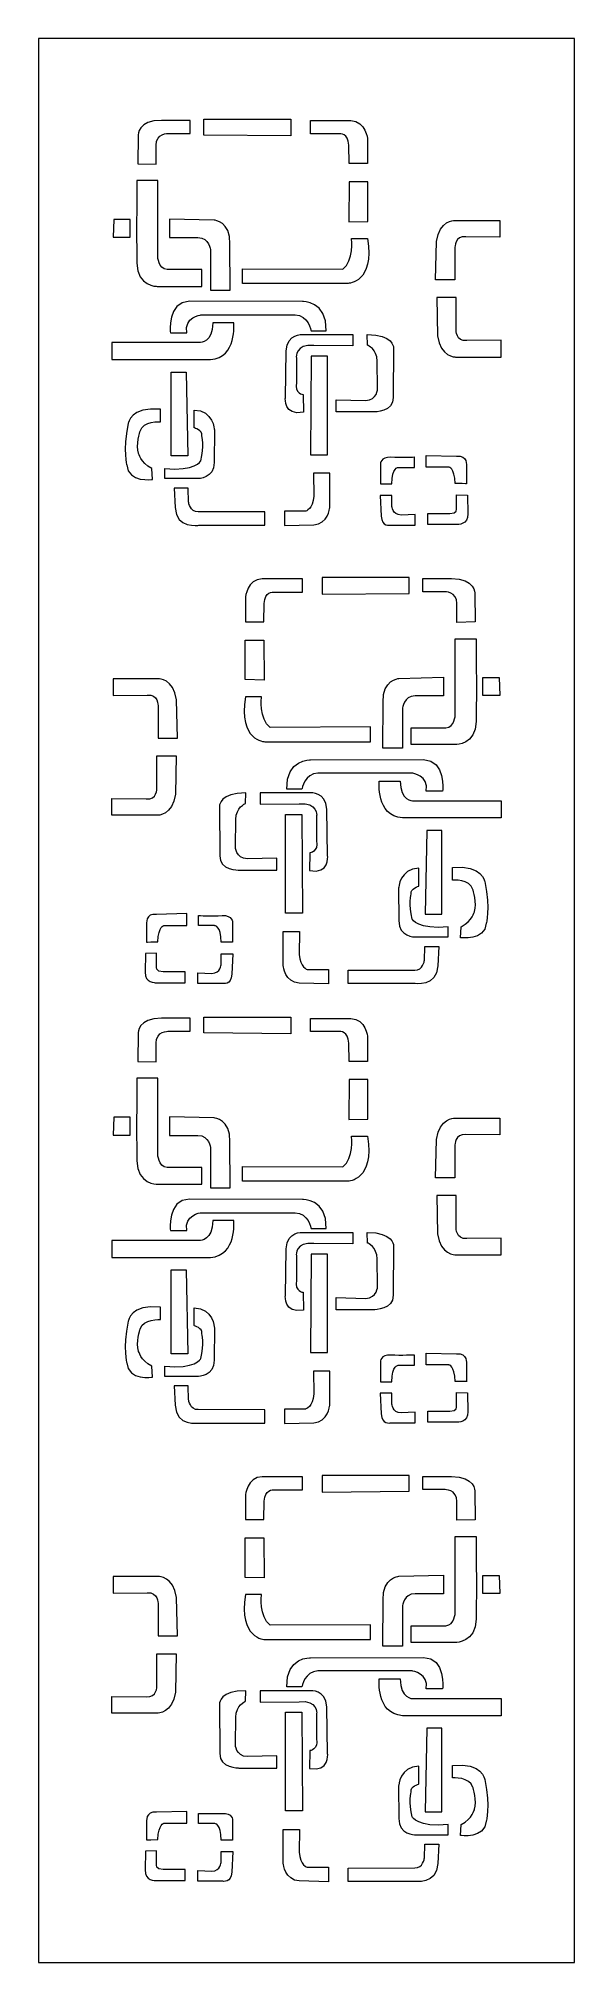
# Model space of a CAD drawing. Header units: centimetres. Extents: x -79.9 to 1.5, y -34 to 25.1.
# Drawn here: x -7.83 to 1.47, y -10.78 to 22.64 of the extents above.
import ezdxf

# ---------------------------------------------------------------- set-up
doc = ezdxf.new("R2010")
doc.units = ezdxf.units.CM
doc.header["$MEASUREMENT"] = 0
doc.layers.add('Layer 1', color=7, linetype='Continuous')

msp = doc.modelspace()

# ---------------------------------------------------------------- linework, layer by layer
at = {"layer": 'Layer 1', "lineweight": 20}
msp.add_lwpolyline([(-7.82829, -10.77652), (1.47171, -10.77652), (1.47171, 22.6388), (-7.82829, 22.6388), (-7.82829, -10.77652)], close=True, dxfattribs=at)
for points, knots in [([(-5.19622, 21.2171), (-5.19622, 20.98907), (-5.19622, 20.98907), (-5.19622, 20.98907), (-5.19622, 20.98907), (-5.57627, 20.98907), (-5.57627, 20.98907), (-5.57627, 20.98907), (-5.78982, 20.99631), (-5.7862, 20.78276), (-5.7862, 20.78276), (-5.7862, 20.45701), (-5.7862, 20.45701), (-5.7862, 20.45701), (-6.10472, 20.46425), (-6.10472, 20.46425), (-6.10472, 20.46425), (-6.09748, 20.9565), (-6.09748, 20.9565), (-6.09748, 20.9565), (-6.10833, 21.22072), (-5.69209, 21.2171), (-5.69209, 21.2171), (-5.19622, 21.2171), (-5.19622, 21.2171)], [0, 0, 0, 0, 0.125, 0.125, 0.125, 0.25, 0.25, 0.25, 0.375, 0.375, 0.375, 0.5, 0.5, 0.5, 0.625, 0.625, 0.625, 0.75, 0.75, 0.75, 0.875, 0.875, 0.875, 1, 1, 1, 1]), ([(-3.45021, 20.94576), (-3.45021, 20.94576), (-3.45021, 21.2356), (-3.45021, 21.2356), (-3.45021, 21.2356), (-4.96003, 21.2356), (-4.96003, 21.2356), (-4.96003, 21.2356), (-4.96003, 20.95924), (-4.96003, 20.95924), (-4.96003, 20.95924), (-3.45021, 20.94576), (-3.45021, 20.94576)], [0, 0, 0, 0, 0.25, 0.25, 0.25, 0.5, 0.5, 0.5, 0.75, 0.75, 0.75, 1, 1, 1, 1]), ([(-2.43909, 20.46675), (-2.43909, 20.46675), (-2.12059, 20.46675), (-2.12059, 20.46675), (-2.12059, 20.46675), (-2.12059, 20.89021), (-2.12059, 20.89021), (-2.12059, 20.89021), (-2.13869, 21.2051), (-2.41014, 21.21234), (-2.41014, 21.21234), (-3.10868, 21.21234), (-3.10868, 21.21234), (-3.10868, 21.21234), (-3.10868, 20.98432), (-3.10868, 20.98432), (-3.10868, 20.98432), (-2.60559, 20.98432), (-2.60559, 20.98432), (-2.60559, 20.98432), (-2.44995, 20.99517), (-2.44633, 20.78525), (-2.44633, 20.78525), (-2.43909, 20.46675), (-2.43909, 20.46675)], [0, 0, 0, 0, 0.125, 0.125, 0.125, 0.25, 0.25, 0.25, 0.375, 0.375, 0.375, 0.5, 0.5, 0.5, 0.625, 0.625, 0.625, 0.75, 0.75, 0.75, 0.875, 0.875, 0.875, 1, 1, 1, 1]), ([(-4.99699, 18.62407), (-4.99699, 18.62407), (-4.99699, 18.33424), (-4.99699, 18.33424), (-4.99699, 18.33424), (-5.77212, 18.33424), (-5.77212, 18.33424), (-5.77212, 18.33424), (-6.11588, 18.32751), (-6.12262, 18.73866), (-6.12936, 19.14981), (-6.12262, 20.17433), (-6.12262, 20.17433), (-6.12262, 20.17433), (-5.75864, 20.17433), (-5.75864, 20.17433), (-5.75864, 20.17433), (-5.75864, 18.85324), (-5.75864, 18.85324), (-5.75864, 18.85324), (-5.75299, 18.63529), (-5.59424, 18.62407), (-5.59424, 18.62407), (-4.99699, 18.62407), (-4.99699, 18.62407)], [0, 0, 0, 0, 0.125, 0.125, 0.125, 0.25, 0.25, 0.25, 0.375, 0.375, 0.375, 0.5, 0.5, 0.5, 0.625, 0.625, 0.625, 0.75, 0.75, 0.75, 0.875, 0.875, 0.875, 1, 1, 1, 1]), ([(-2.43917, 20.15041), (-2.43917, 20.15041), (-2.11564, 20.15041), (-2.11564, 20.15041), (-2.11564, 20.15041), (-2.11564, 19.4629), (-2.11564, 19.4629), (-2.11564, 19.4629), (-2.44591, 19.45616), (-2.44591, 19.45616), (-2.44591, 19.45616), (-2.43917, 20.15041), (-2.43917, 20.15041)], [0, 0, 0, 0, 0.25, 0.25, 0.25, 0.5, 0.5, 0.5, 0.75, 0.75, 0.75, 1, 1, 1, 1]), ([(-6.52372, 19.49734), (-6.52372, 19.49734), (-6.23528, 19.49734), (-6.23528, 19.49734), (-6.23528, 19.49734), (-6.23528, 19.18628), (-6.23528, 19.18628), (-6.23528, 19.18628), (-6.5337, 19.18539), (-6.5337, 19.18539), (-6.5337, 19.18539), (-6.52372, 19.49734), (-6.52372, 19.49734)], [0, 0, 0, 0, 0.25, 0.25, 0.25, 0.5, 0.5, 0.5, 0.75, 0.75, 0.75, 1, 1, 1, 1]), ([(-5.55318, 19.17981), (-5.55318, 19.17981), (-5.55318, 19.50335), (-5.55318, 19.50335), (-5.55318, 19.50335), (-4.77804, 19.48312), (-4.77804, 19.48312), (-4.77804, 19.48312), (-4.49495, 19.46291), (-4.50843, 19.07197), (-4.50843, 19.07197), (-4.50169, 18.26987), (-4.50169, 18.26987), (-4.50169, 18.26987), (-4.84545, 18.26987), (-4.84545, 18.26987), (-4.84545, 18.26987), (-4.84545, 18.96412), (-4.84545, 18.96412), (-4.84545, 18.96412), (-4.86568, 19.17981), (-5.06114, 19.17981), (-5.2566, 19.17981), (-5.55318, 19.17981), (-5.55318, 19.17981)], [0, 0, 0, 0, 0.125, 0.125, 0.125, 0.25, 0.25, 0.25, 0.375, 0.375, 0.375, 0.5, 0.5, 0.5, 0.625, 0.625, 0.625, 0.75, 0.75, 0.75, 0.875, 0.875, 0.875, 1, 1, 1, 1]), ([(0.17707, 19.18803), (0.17707, 19.18803), (0.17707, 19.47871), (0.17707, 19.47871), (0.17707, 19.47871), (-0.61494, 19.47871), (-0.61494, 19.47871), (-0.61494, 19.47871), (-0.8719, 19.48292), (-0.92246, 19.1122), (-0.92246, 19.1122), (-0.93932, 18.44658), (-0.93932, 18.44658), (-0.93932, 18.44658), (-0.60229, 18.44658), (-0.60229, 18.44658), (-0.60229, 18.44658), (-0.60229, 19.00688), (-0.60229, 19.00688), (-0.60229, 19.00688), (-0.60651, 19.2175), (-0.41483, 19.19434), (-0.41483, 19.19434), (0.17707, 19.18803), (0.17707, 19.18803)], [0, 0, 0, 0, 0.125, 0.125, 0.125, 0.25, 0.25, 0.25, 0.375, 0.375, 0.375, 0.5, 0.5, 0.5, 0.625, 0.625, 0.625, 0.75, 0.75, 0.75, 0.875, 0.875, 0.875, 1, 1, 1, 1]), ([(-2.12238, 19.16633), (-2.12238, 19.16633), (-2.39873, 19.16633), (-2.39873, 19.16633), (-2.39873, 19.16633), (-2.35156, 18.7754), (-2.54702, 18.63385), (-2.54702, 18.63385), (-4.28601, 18.64059), (-4.28601, 18.64059), (-4.28601, 18.64059), (-4.28601, 18.38446), (-4.28601, 18.38446), (-4.28601, 18.38446), (-2.45938, 18.38446), (-2.45938, 18.38446), (-2.45938, 18.38446), (-1.98757, 18.39794), (-2.12238, 19.16633)], [0, 0, 0, 0, 0.16666667, 0.16666667, 0.16666667, 0.33333333, 0.33333333, 0.33333333, 0.5, 0.5, 0.5, 0.66666667, 0.66666667, 0.66666667, 0.83333333, 0.83333333, 0.83333333, 1, 1, 1, 1]), ([(-5.25689, 17.52872), (-5.25689, 17.52872), (-5.53994, 17.52872), (-5.53994, 17.52872), (-5.53994, 17.52872), (-5.59919, 18.06189), (-5.21082, 18.07506), (-5.21082, 18.07506), (-3.24924, 18.06848), (-3.24924, 18.06848), (-3.24924, 18.06848), (-2.82137, 18.08823), (-2.83454, 17.56163), (-2.83454, 17.56163), (-3.09784, 17.56163), (-3.09784, 17.56163), (-3.09784, 17.56163), (-3.15049, 17.83809), (-3.3743, 17.83809), (-3.59811, 17.83809), (-5.01334, 17.83809), (-5.01334, 17.83809), (-5.01334, 17.83809), (-5.30297, 17.7986), (-5.25689, 17.52872)], [0, 0, 0, 0, 0.125, 0.125, 0.125, 0.25, 0.25, 0.25, 0.375, 0.375, 0.375, 0.5, 0.5, 0.5, 0.625, 0.625, 0.625, 0.75, 0.75, 0.75, 0.875, 0.875, 0.875, 1, 1, 1, 1]), ([(0.19707, 17.39727), (0.19707, 17.39727), (0.19707, 17.10659), (0.19707, 17.10659), (0.19707, 17.10659), (-0.59494, 17.10659), (-0.59494, 17.10659), (-0.59494, 17.10659), (-0.8519, 17.10238), (-0.90246, 17.4731), (-0.90246, 17.4731), (-0.91932, 18.13872), (-0.91932, 18.13872), (-0.91932, 18.13872), (-0.58229, 18.13872), (-0.58229, 18.13872), (-0.58229, 18.13872), (-0.58229, 17.57842), (-0.58229, 17.57842), (-0.58229, 17.57842), (-0.58651, 17.3678), (-0.39483, 17.39096), (-0.39483, 17.39096), (0.19707, 17.39727), (0.19707, 17.39727)], [0, 0, 0, 0, 0.125, 0.125, 0.125, 0.25, 0.25, 0.25, 0.375, 0.375, 0.375, 0.5, 0.5, 0.5, 0.625, 0.625, 0.625, 0.75, 0.75, 0.75, 0.875, 0.875, 0.875, 1, 1, 1, 1]), ([(-4.8027, 17.69986), (-4.44067, 17.69986), (-4.44067, 17.69986), (-4.44067, 17.69986), (-4.44067, 17.69986), (-4.38143, 17.09427), (-4.8422, 17.06136), (-4.8422, 17.06136), (-6.55364, 17.06136), (-6.55364, 17.06136), (-6.55364, 17.06136), (-6.55364, 17.35757), (-6.55364, 17.35757), (-6.55364, 17.35757), (-5.02651, 17.35757), (-5.02651, 17.35757), (-5.02651, 17.35757), (-4.8027, 17.35757), (-4.8027, 17.69986)], [0, 0, 0, 0, 0.16666667, 0.16666667, 0.16666667, 0.33333333, 0.33333333, 0.33333333, 0.5, 0.5, 0.5, 0.66666667, 0.66666667, 0.66666667, 0.83333333, 0.83333333, 0.83333333, 1, 1, 1, 1]), ([(-2.37377, 17.29833), (-2.37377, 17.29833), (-2.37377, 17.4958), (-2.37377, 17.4958), (-2.37377, 17.4958), (-3.24924, 17.4958), (-3.24924, 17.4958), (-3.24924, 17.4958), (-3.51253, 17.52212), (-3.53228, 17.21275), (-3.53228, 17.21275), (-3.54545, 16.39653), (-3.54545, 16.39653), (-3.54545, 16.39653), (-3.57836, 16.08126), (-3.22949, 16.1464), (-3.22949, 16.1464), (-3.23607, 16.45577), (-3.23607, 16.45577), (-3.23607, 16.45577), (-3.38748, 16.46235), (-3.35456, 16.66641), (-3.35456, 16.66641), (-3.35456, 17.10086), (-3.35456, 17.10086), (-3.35456, 17.10086), (-3.3743, 17.33782), (-3.05176, 17.30491), (-3.05176, 17.30491), (-2.37377, 17.29833), (-2.37377, 17.29833)], [0, 0, 0, 0, 0.1, 0.1, 0.1, 0.2, 0.2, 0.2, 0.3, 0.3, 0.3, 0.4, 0.4, 0.4, 0.5, 0.5, 0.5, 0.6, 0.6, 0.6, 0.7, 0.7, 0.7, 0.8, 0.8, 0.8, 0.9, 0.9, 0.9, 1, 1, 1, 1]), ([(-2.6634, 16.36362), (-2.6634, 16.36362), (-2.6634, 16.15298), (-2.6634, 16.15298), (-2.6634, 16.15298), (-2.00515, 16.15298), (-2.00515, 16.15298), (-2.00515, 16.15298), (-1.66285, 16.15297), (-1.67602, 16.40311), (-1.67602, 16.40311), (-1.66944, 17.27858), (-1.66944, 17.27858), (-1.66944, 17.27858), (-1.67603, 17.4958), (-2.12363, 17.4958), (-2.12363, 17.4958), (-2.11705, 17.31149), (-2.11705, 17.31149), (-2.11705, 17.31149), (-1.95249, 17.24567), (-1.95249, 17.03503), (-1.95249, 17.03503), (-1.9459, 16.56109), (-1.9459, 16.56109), (-1.9459, 16.56109), (-1.9459, 16.35703), (-2.15654, 16.35045), (-2.15654, 16.35045), (-2.6634, 16.36362), (-2.6634, 16.36362)], [0, 0, 0, 0, 0.1, 0.1, 0.1, 0.2, 0.2, 0.2, 0.3, 0.3, 0.3, 0.4, 0.4, 0.4, 0.5, 0.5, 0.5, 0.6, 0.6, 0.6, 0.7, 0.7, 0.7, 0.8, 0.8, 0.8, 0.9, 0.9, 0.9, 1, 1, 1, 1]), ([(-3.09784, 17.1206), (-3.09784, 17.1206), (-2.81479, 17.1206), (-2.81479, 17.1206), (-2.81479, 17.1206), (-2.81479, 15.40916), (-2.81479, 15.40916), (-2.81479, 15.40916), (-3.111, 15.40916), (-3.111, 15.40916), (-3.111, 15.40916), (-3.09784, 17.1206), (-3.09784, 17.1206)], [0, 0, 0, 0, 0.25, 0.25, 0.25, 0.5, 0.5, 0.5, 0.75, 0.75, 0.75, 1, 1, 1, 1]), ([(-5.26348, 16.84414), (-5.52678, 16.84414), (-5.52678, 16.84414), (-5.52678, 16.84414), (-5.52678, 16.84414), (-5.52678, 15.38941), (-5.52678, 15.38941), (-5.52678, 15.38941), (-5.23715, 15.38941), (-5.23715, 15.38941), (-5.23715, 15.38941), (-5.26348, 16.84414), (-5.26348, 16.84414)], [0, 0, 0, 0, 0.25, 0.25, 0.25, 0.5, 0.5, 0.5, 0.75, 0.75, 0.75, 1, 1, 1, 1]), ([(-5.71109, 16.19905), (-5.71109, 16.19905), (-5.71109, 15.98183), (-5.71109, 15.98183), (-5.71109, 15.98183), (-6.02046, 16.00158), (-6.06654, 15.81727), (-6.06654, 15.81727), (-6.13895, 15.57373), (-6.09287, 15.43549), (-6.09287, 15.43549), (-6.05995, 15.27751), (-5.86248, 15.17219), (-5.86248, 15.17219), (-5.84932, 14.9813), (-5.84932, 14.9813), (-5.84932, 14.9813), (-6.2706, 14.91547), (-6.29693, 15.23143), (-6.29693, 15.23143), (-6.36934, 15.45523), (-6.2706, 15.9555), (-6.2706, 15.9555), (-6.23768, 16.25171), (-5.71109, 16.19905)], [0, 0, 0, 0, 0.125, 0.125, 0.125, 0.25, 0.25, 0.25, 0.375, 0.375, 0.375, 0.5, 0.5, 0.5, 0.625, 0.625, 0.625, 0.75, 0.75, 0.75, 0.875, 0.875, 0.875, 1, 1, 1, 1]), ([(-5.12524, 16.18589), (-5.12524, 15.87651), (-5.12524, 15.87651), (-5.12524, 15.87651), (-5.12524, 15.87651), (-4.98042, 15.83043), (-4.99359, 15.74486), (-4.99359, 15.74486), (-4.94751, 15.55398), (-5.01334, 15.30384), (-5.01334, 15.30384), (-5.11208, 15.11295), (-5.63868, 15.17219), (-5.63868, 15.17219), (-5.63868, 14.99446), (-5.63868, 14.99446), (-5.63868, 14.99446), (-5.066, 14.99446), (-5.066, 14.99446), (-5.066, 14.99446), (-4.76978, 14.99447), (-4.78295, 15.27751), (-4.78295, 15.27751), (-4.77637, 15.8436), (-4.77637, 15.8436), (-4.77637, 15.8436), (-4.79612, 16.17931), (-5.12524, 16.18589)], [0, 0, 0, 0, 0.11111111, 0.11111111, 0.11111111, 0.22222222, 0.22222222, 0.22222222, 0.33333333, 0.33333333, 0.33333333, 0.44444444, 0.44444444, 0.44444444, 0.55555556, 0.55555556, 0.55555556, 0.66666667, 0.66666667, 0.66666667, 0.77777778, 0.77777778, 0.77777778, 0.88888889, 0.88888889, 0.88888889, 1, 1, 1, 1]), ([(-1.30182, 15.36568), (-1.30182, 15.36568), (-1.30182, 15.19037), (-1.30182, 15.19037), (-1.30182, 15.19037), (-1.58458, 15.19037), (-1.58458, 15.19037), (-1.58458, 15.19037), (-1.69571, 15.19261), (-1.69571, 14.90197), (-1.69571, 14.90197), (-1.89561, 14.90197), (-1.89561, 14.90197), (-1.89561, 14.90197), (-1.89561, 15.24693), (-1.89561, 15.24693), (-1.89561, 15.24693), (-1.8956, 15.37699), (-1.71464, 15.36568), (-1.53368, 15.35437), (-1.30182, 15.36568), (-1.30182, 15.36568)], [0, 0, 0, 0, 0.14285714, 0.14285714, 0.14285714, 0.28571429, 0.28571429, 0.28571429, 0.42857143, 0.42857143, 0.42857143, 0.57142857, 0.57142857, 0.57142857, 0.71428571, 0.71428571, 0.71428571, 0.85714286, 0.85714286, 0.85714286, 1, 1, 1, 1]), ([(-0.60036, 14.90886), (-0.38445, 14.90886), (-0.40025, 14.90359), (-0.40025, 14.90359), (-0.40025, 14.90359), (-0.40025, 15.20903), (-0.40025, 15.20903), (-0.40025, 15.20903), (-0.38446, 15.41442), (-0.57667, 15.38545), (-0.57667, 15.38545), (-1.10064, 15.39861), (-1.10064, 15.39861), (-1.10064, 15.39861), (-1.10064, 15.19323), (-1.10064, 15.19323), (-1.10064, 15.19323), (-0.70815, 15.19323), (-0.70815, 15.19323), (-0.70815, 15.19323), (-0.6057, 15.19066), (-0.60036, 14.90886)], [0, 0, 0, 0, 0.14285714, 0.14285714, 0.14285714, 0.28571429, 0.28571429, 0.28571429, 0.42857143, 0.42857143, 0.42857143, 0.57142857, 0.57142857, 0.57142857, 0.71428571, 0.71428571, 0.71428571, 0.85714286, 0.85714286, 0.85714286, 1, 1, 1, 1]), ([(-3.05834, 15.08662), (-3.05834, 15.08662), (-2.7753, 15.08662), (-2.7753, 15.08662), (-2.7753, 15.08662), (-2.7753, 14.48761), (-2.7753, 14.48761), (-2.7753, 14.48761), (-2.80821, 14.20457), (-3.05176, 14.1914), (-3.05176, 14.1914), (-3.55861, 14.17823), (-3.55861, 14.17823), (-3.55861, 14.17823), (-3.55861, 14.42837), (-3.55861, 14.42837), (-3.55861, 14.42837), (-3.19658, 14.42837), (-3.19658, 14.42837), (-3.19658, 14.42837), (-3.05834, 14.46129), (-3.05176, 14.69167), (-3.05176, 14.69167), (-3.05834, 15.08662), (-3.05834, 15.08662)], [0, 0, 0, 0, 0.125, 0.125, 0.125, 0.25, 0.25, 0.25, 0.375, 0.375, 0.375, 0.5, 0.5, 0.5, 0.625, 0.625, 0.625, 0.75, 0.75, 0.75, 0.875, 0.875, 0.875, 1, 1, 1, 1]), ([(-3.9009, 14.4152), (-3.9009, 14.4152), (-3.9009, 14.18481), (-3.9009, 14.18481), (-3.9009, 14.18481), (-5.04625, 14.18481), (-5.04625, 14.18481), (-5.04625, 14.18481), (-5.44779, 14.11899), (-5.45437, 14.49419), (-5.45437, 14.49419), (-5.47412, 14.8299), (-5.47412, 14.8299), (-5.47412, 14.8299), (-5.23056, 14.8299), (-5.23056, 14.8299), (-5.23056, 14.8299), (-5.22398, 14.58635), (-5.22398, 14.58635), (-5.22398, 14.58635), (-5.19763, 14.40863), (-5.05612, 14.4185), (-5.05612, 14.4185), (-3.9009, 14.4152), (-3.9009, 14.4152)], [0, 0, 0, 0, 0.125, 0.125, 0.125, 0.25, 0.25, 0.25, 0.375, 0.375, 0.375, 0.5, 0.5, 0.5, 0.625, 0.625, 0.625, 0.75, 0.75, 0.75, 0.875, 0.875, 0.875, 1, 1, 1, 1]), ([(-1.90109, 14.70348), (-1.90109, 14.70348), (-1.69571, 14.70348), (-1.69571, 14.70348), (-1.69571, 14.70348), (-1.69571, 14.51917), (-1.69571, 14.51917), (-1.69571, 14.51917), (-1.69571, 14.36646), (-1.53773, 14.36119), (-1.53773, 14.36119), (-1.29549, 14.37172), (-1.29549, 14.37172), (-1.29549, 14.37172), (-1.29549, 14.1874), (-1.29549, 14.1874), (-1.29549, 14.1874), (-1.72204, 14.1874), (-1.72204, 14.1874), (-1.72204, 14.1874), (-1.88001, 14.15055), (-1.88002, 14.34539), (-1.88002, 14.34539), (-1.90109, 14.70348), (-1.90109, 14.70348)], [0, 0, 0, 0, 0.125, 0.125, 0.125, 0.25, 0.25, 0.25, 0.375, 0.375, 0.375, 0.5, 0.5, 0.5, 0.625, 0.625, 0.625, 0.75, 0.75, 0.75, 0.875, 0.875, 0.875, 1, 1, 1, 1]), ([(-1.07431, 14.38855), (-1.07431, 14.38855), (-1.07431, 14.19794), (-1.07431, 14.19794), (-1.07431, 14.19794), (-0.5635, 14.19794), (-0.5635, 14.19794), (-0.5635, 14.19794), (-0.36339, 14.19267), (-0.37919, 14.38225), (-0.37919, 14.38225), (-0.38445, 14.70875), (-0.38445, 14.70875), (-0.38445, 14.70875), (-0.57403, 14.71401), (-0.57403, 14.71401), (-0.57403, 14.71401), (-0.57403, 14.47704), (-0.57403, 14.47704), (-0.57403, 14.47704), (-0.56125, 14.3864), (-0.69283, 14.38855), (-0.69283, 14.38855), (-1.07431, 14.38855), (-1.07431, 14.38855)], [0, 0, 0, 0, 0.125, 0.125, 0.125, 0.25, 0.25, 0.25, 0.375, 0.375, 0.375, 0.5, 0.5, 0.5, 0.625, 0.625, 0.625, 0.75, 0.75, 0.75, 0.875, 0.875, 0.875, 1, 1, 1, 1]), ([(-3.91749, 12.50756), (-3.91749, 12.50756), (-4.23599, 12.50756), (-4.23599, 12.50756), (-4.23599, 12.50756), (-4.23599, 12.93102), (-4.23599, 12.93102), (-4.23599, 12.93102), (-4.21789, 13.24591), (-3.94644, 13.25315), (-3.94644, 13.25315), (-3.2479, 13.25315), (-3.2479, 13.25315), (-3.2479, 13.25315), (-3.2479, 13.02513), (-3.2479, 13.02513), (-3.2479, 13.02513), (-3.75099, 13.02513), (-3.75099, 13.02513), (-3.75099, 13.02513), (-3.90663, 13.03598), (-3.91025, 12.82606), (-3.91025, 12.82606), (-3.91749, 12.50756), (-3.91749, 12.50756)], [0, 0, 0, 0, 0.125, 0.125, 0.125, 0.25, 0.25, 0.25, 0.375, 0.375, 0.375, 0.5, 0.5, 0.5, 0.625, 0.625, 0.625, 0.75, 0.75, 0.75, 0.875, 0.875, 0.875, 1, 1, 1, 1]), ([(-2.90637, 12.98657), (-2.90637, 12.98657), (-2.90637, 13.27641), (-2.90637, 13.27641), (-2.90637, 13.27641), (-1.39655, 13.27641), (-1.39655, 13.27641), (-1.39655, 13.27641), (-1.39655, 13.00005), (-1.39655, 13.00005), (-1.39655, 13.00005), (-2.90637, 12.98657), (-2.90637, 12.98657)], [0, 0, 0, 0, 0.25, 0.25, 0.25, 0.5, 0.5, 0.5, 0.75, 0.75, 0.75, 1, 1, 1, 1]), ([(-1.16036, 13.25791), (-1.16036, 13.02988), (-1.16036, 13.02988), (-1.16036, 13.02988), (-1.16036, 13.02988), (-0.78031, 13.02988), (-0.78031, 13.02988), (-0.78031, 13.02988), (-0.56676, 13.03712), (-0.57038, 12.82357), (-0.57038, 12.82357), (-0.57038, 12.49782), (-0.57038, 12.49782), (-0.57038, 12.49782), (-0.25186, 12.50506), (-0.25186, 12.50506), (-0.25186, 12.50506), (-0.2591, 12.99731), (-0.2591, 12.99731), (-0.2591, 12.99731), (-0.24825, 13.26153), (-0.66449, 13.25791), (-0.66449, 13.25791), (-1.16036, 13.25791), (-1.16036, 13.25791)], [0, 0, 0, 0, 0.125, 0.125, 0.125, 0.25, 0.25, 0.25, 0.375, 0.375, 0.375, 0.5, 0.5, 0.5, 0.625, 0.625, 0.625, 0.75, 0.75, 0.75, 0.875, 0.875, 0.875, 1, 1, 1, 1]), ([(-3.91741, 12.19122), (-3.91741, 12.19122), (-4.24094, 12.19122), (-4.24094, 12.19122), (-4.24094, 12.19122), (-4.24094, 11.50371), (-4.24094, 11.50371), (-4.24094, 11.50371), (-3.91067, 11.49697), (-3.91067, 11.49697), (-3.91067, 11.49697), (-3.91741, 12.19122), (-3.91741, 12.19122)], [0, 0, 0, 0, 0.25, 0.25, 0.25, 0.5, 0.5, 0.5, 0.75, 0.75, 0.75, 1, 1, 1, 1]), ([(-1.35959, 10.66488), (-1.35959, 10.66488), (-1.35959, 10.37505), (-1.35959, 10.37505), (-1.35959, 10.37505), (-0.58446, 10.37505), (-0.58446, 10.37505), (-0.58446, 10.37505), (-0.2407, 10.36832), (-0.23396, 10.77947), (-0.22722, 11.19062), (-0.23396, 12.21514), (-0.23396, 12.21514), (-0.23396, 12.21514), (-0.59794, 12.21514), (-0.59794, 12.21514), (-0.59794, 12.21514), (-0.59794, 10.89405), (-0.59794, 10.89405), (-0.59794, 10.89405), (-0.60359, 10.6761), (-0.76234, 10.66488), (-0.76234, 10.66488), (-1.35959, 10.66488), (-1.35959, 10.66488)], [0, 0, 0, 0, 0.125, 0.125, 0.125, 0.25, 0.25, 0.25, 0.375, 0.375, 0.375, 0.5, 0.5, 0.5, 0.625, 0.625, 0.625, 0.75, 0.75, 0.75, 0.875, 0.875, 0.875, 1, 1, 1, 1]), ([(-6.53365, 11.22884), (-6.53365, 11.22884), (-6.53365, 11.51952), (-6.53365, 11.51952), (-6.53365, 11.51952), (-5.74164, 11.51952), (-5.74164, 11.51952), (-5.74164, 11.51952), (-5.48468, 11.52373), (-5.43412, 11.15301), (-5.43412, 11.15301), (-5.41726, 10.48739), (-5.41726, 10.48739), (-5.41726, 10.48739), (-5.75429, 10.48739), (-5.75429, 10.48739), (-5.75429, 10.48739), (-5.75429, 11.04769), (-5.75429, 11.04769), (-5.75429, 11.04769), (-5.75007, 11.25831), (-5.94175, 11.23515), (-5.94175, 11.23515), (-6.53365, 11.22884), (-6.53365, 11.22884)], [0, 0, 0, 0, 0.125, 0.125, 0.125, 0.25, 0.25, 0.25, 0.375, 0.375, 0.375, 0.5, 0.5, 0.5, 0.625, 0.625, 0.625, 0.75, 0.75, 0.75, 0.875, 0.875, 0.875, 1, 1, 1, 1]), ([(-0.8034, 11.22062), (-0.8034, 11.22062), (-0.8034, 11.54416), (-0.8034, 11.54416), (-0.8034, 11.54416), (-1.57854, 11.52393), (-1.57854, 11.52393), (-1.57854, 11.52393), (-1.86163, 11.50372), (-1.84815, 11.11278), (-1.84815, 11.11278), (-1.85489, 10.31068), (-1.85489, 10.31068), (-1.85489, 10.31068), (-1.51113, 10.31068), (-1.51113, 10.31068), (-1.51113, 10.31068), (-1.51113, 11.00493), (-1.51113, 11.00493), (-1.51113, 11.00493), (-1.4909, 11.22062), (-1.29544, 11.22062), (-1.09998, 11.22062), (-0.8034, 11.22062), (-0.8034, 11.22062)], [0, 0, 0, 0, 0.125, 0.125, 0.125, 0.25, 0.25, 0.25, 0.375, 0.375, 0.375, 0.5, 0.5, 0.5, 0.625, 0.625, 0.625, 0.75, 0.75, 0.75, 0.875, 0.875, 0.875, 1, 1, 1, 1]), ([(0.16714, 11.53815), (0.16714, 11.53815), (-0.1213, 11.53815), (-0.1213, 11.53815), (-0.1213, 11.53815), (-0.1213, 11.22709), (-0.1213, 11.22709), (-0.1213, 11.22709), (0.17712, 11.2262), (0.17712, 11.2262), (0.17712, 11.2262), (0.16714, 11.53815), (0.16714, 11.53815)], [0, 0, 0, 0, 0.25, 0.25, 0.25, 0.5, 0.5, 0.5, 0.75, 0.75, 0.75, 1, 1, 1, 1]), ([(-4.2342, 11.20714), (-4.2342, 11.20714), (-3.95785, 11.20714), (-3.95785, 11.20714), (-3.95785, 11.20714), (-4.00502, 10.81621), (-3.80956, 10.67466), (-3.80956, 10.67466), (-2.07057, 10.6814), (-2.07057, 10.6814), (-2.07057, 10.6814), (-2.07057, 10.42527), (-2.07057, 10.42527), (-2.07057, 10.42527), (-3.8972, 10.42527), (-3.8972, 10.42527), (-3.8972, 10.42527), (-4.36901, 10.43875), (-4.2342, 11.20714)], [0, 0, 0, 0, 0.16666667, 0.16666667, 0.16666667, 0.33333333, 0.33333333, 0.33333333, 0.5, 0.5, 0.5, 0.66666667, 0.66666667, 0.66666667, 0.83333333, 0.83333333, 0.83333333, 1, 1, 1, 1]), ([(-6.55365, 9.43808), (-6.55365, 9.43808), (-6.55365, 9.1474), (-6.55365, 9.1474), (-6.55365, 9.1474), (-5.76164, 9.1474), (-5.76164, 9.1474), (-5.76164, 9.1474), (-5.50468, 9.14319), (-5.45412, 9.51391), (-5.45412, 9.51391), (-5.43726, 10.17953), (-5.43726, 10.17953), (-5.43726, 10.17953), (-5.77429, 10.17953), (-5.77429, 10.17953), (-5.77429, 10.17953), (-5.77429, 9.61923), (-5.77429, 9.61923), (-5.77429, 9.61923), (-5.77007, 9.40861), (-5.96175, 9.43177), (-5.96175, 9.43177), (-6.55365, 9.43808), (-6.55365, 9.43808)], [0, 0, 0, 0, 0.125, 0.125, 0.125, 0.25, 0.25, 0.25, 0.375, 0.375, 0.375, 0.5, 0.5, 0.5, 0.625, 0.625, 0.625, 0.75, 0.75, 0.75, 0.875, 0.875, 0.875, 1, 1, 1, 1]), ([(-1.09969, 9.56953), (-1.09969, 9.56953), (-0.81664, 9.56953), (-0.81664, 9.56953), (-0.81664, 9.56953), (-0.75739, 10.1027), (-1.14576, 10.11587), (-1.14576, 10.11587), (-3.10734, 10.10929), (-3.10734, 10.10929), (-3.10734, 10.10929), (-3.53521, 10.12904), (-3.52204, 9.60244), (-3.52204, 9.60244), (-3.25874, 9.60244), (-3.25874, 9.60244), (-3.25874, 9.60244), (-3.20609, 9.8789), (-2.98228, 9.8789), (-2.75847, 9.8789), (-1.34324, 9.8789), (-1.34324, 9.8789), (-1.34324, 9.8789), (-1.05361, 9.83941), (-1.09969, 9.56953)], [0, 0, 0, 0, 0.125, 0.125, 0.125, 0.25, 0.25, 0.25, 0.375, 0.375, 0.375, 0.5, 0.5, 0.5, 0.625, 0.625, 0.625, 0.75, 0.75, 0.75, 0.875, 0.875, 0.875, 1, 1, 1, 1]), ([(-1.55388, 9.74067), (-1.91591, 9.74067), (-1.91591, 9.74067), (-1.91591, 9.74067), (-1.91591, 9.74067), (-1.97515, 9.13508), (-1.51438, 9.10217), (-1.51438, 9.10217), (0.19706, 9.10217), (0.19706, 9.10217), (0.19706, 9.10217), (0.19706, 9.39838), (0.19706, 9.39838), (0.19706, 9.39838), (-1.33007, 9.39838), (-1.33007, 9.39838), (-1.33007, 9.39838), (-1.55388, 9.39838), (-1.55388, 9.74067)], [0, 0, 0, 0, 0.16666667, 0.16666667, 0.16666667, 0.33333333, 0.33333333, 0.33333333, 0.5, 0.5, 0.5, 0.66666667, 0.66666667, 0.66666667, 0.83333333, 0.83333333, 0.83333333, 1, 1, 1, 1]), ([(-3.69318, 8.40443), (-3.69318, 8.40443), (-3.69318, 8.19379), (-3.69318, 8.19379), (-3.69318, 8.19379), (-4.35143, 8.19379), (-4.35143, 8.19379), (-4.35143, 8.19379), (-4.69373, 8.19378), (-4.68056, 8.44392), (-4.68056, 8.44392), (-4.68714, 9.31939), (-4.68714, 9.31939), (-4.68714, 9.31939), (-4.68055, 9.53661), (-4.23295, 9.53661), (-4.23295, 9.53661), (-4.23953, 9.3523), (-4.23953, 9.3523), (-4.23953, 9.3523), (-4.40409, 9.28648), (-4.40409, 9.07584), (-4.40409, 9.07584), (-4.41068, 8.6019), (-4.41068, 8.6019), (-4.41068, 8.6019), (-4.41068, 8.39784), (-4.20004, 8.39126), (-4.20004, 8.39126), (-3.69318, 8.40443), (-3.69318, 8.40443)], [0, 0, 0, 0, 0.1, 0.1, 0.1, 0.2, 0.2, 0.2, 0.3, 0.3, 0.3, 0.4, 0.4, 0.4, 0.5, 0.5, 0.5, 0.6, 0.6, 0.6, 0.7, 0.7, 0.7, 0.8, 0.8, 0.8, 0.9, 0.9, 0.9, 1, 1, 1, 1]), ([(-3.98281, 9.33914), (-3.98281, 9.33914), (-3.98281, 9.53661), (-3.98281, 9.53661), (-3.98281, 9.53661), (-3.10734, 9.53661), (-3.10734, 9.53661), (-3.10734, 9.53661), (-2.84405, 9.56293), (-2.8243, 9.25356), (-2.8243, 9.25356), (-2.81113, 8.43734), (-2.81113, 8.43734), (-2.81113, 8.43734), (-2.77822, 8.12207), (-3.12709, 8.18721), (-3.12709, 8.18721), (-3.12051, 8.49658), (-3.12051, 8.49658), (-3.12051, 8.49658), (-2.9691, 8.50316), (-3.00202, 8.70722), (-3.00202, 8.70722), (-3.00202, 9.14167), (-3.00202, 9.14167), (-3.00202, 9.14167), (-2.98228, 9.37863), (-3.30482, 9.34572), (-3.30482, 9.34572), (-3.98281, 9.33914), (-3.98281, 9.33914)], [0, 0, 0, 0, 0.1, 0.1, 0.1, 0.2, 0.2, 0.2, 0.3, 0.3, 0.3, 0.4, 0.4, 0.4, 0.5, 0.5, 0.5, 0.6, 0.6, 0.6, 0.7, 0.7, 0.7, 0.8, 0.8, 0.8, 0.9, 0.9, 0.9, 1, 1, 1, 1]), ([(-3.25874, 9.16141), (-3.25874, 9.16141), (-3.54179, 9.16141), (-3.54179, 9.16141), (-3.54179, 9.16141), (-3.54179, 7.44997), (-3.54179, 7.44997), (-3.54179, 7.44997), (-3.24558, 7.44997), (-3.24558, 7.44997), (-3.24558, 7.44997), (-3.25874, 9.16141), (-3.25874, 9.16141)], [0, 0, 0, 0, 0.25, 0.25, 0.25, 0.5, 0.5, 0.5, 0.75, 0.75, 0.75, 1, 1, 1, 1]), ([(-1.0931, 8.88495), (-0.8298, 8.88495), (-0.8298, 8.88495), (-0.8298, 8.88495), (-0.8298, 8.88495), (-0.8298, 7.43022), (-0.8298, 7.43022), (-0.8298, 7.43022), (-1.11943, 7.43022), (-1.11943, 7.43022), (-1.11943, 7.43022), (-1.0931, 8.88495), (-1.0931, 8.88495)], [0, 0, 0, 0, 0.25, 0.25, 0.25, 0.5, 0.5, 0.5, 0.75, 0.75, 0.75, 1, 1, 1, 1]), ([(-1.23134, 8.2267), (-1.23134, 7.91732), (-1.23134, 7.91732), (-1.23134, 7.91732), (-1.23134, 7.91732), (-1.37616, 7.87124), (-1.36299, 7.78567), (-1.36299, 7.78567), (-1.40907, 7.59479), (-1.34324, 7.34465), (-1.34324, 7.34465), (-1.2445, 7.15376), (-0.7179, 7.213), (-0.7179, 7.213), (-0.7179, 7.03527), (-0.7179, 7.03527), (-0.7179, 7.03527), (-1.29058, 7.03527), (-1.29058, 7.03527), (-1.29058, 7.03527), (-1.5868, 7.03528), (-1.57363, 7.31832), (-1.57363, 7.31832), (-1.58021, 7.88441), (-1.58021, 7.88441), (-1.58021, 7.88441), (-1.56046, 8.22012), (-1.23134, 8.2267)], [0, 0, 0, 0, 0.11111111, 0.11111111, 0.11111111, 0.22222222, 0.22222222, 0.22222222, 0.33333333, 0.33333333, 0.33333333, 0.44444444, 0.44444444, 0.44444444, 0.55555556, 0.55555556, 0.55555556, 0.66666667, 0.66666667, 0.66666667, 0.77777778, 0.77777778, 0.77777778, 0.88888889, 0.88888889, 0.88888889, 1, 1, 1, 1]), ([(-0.64549, 8.23986), (-0.64549, 8.23986), (-0.64549, 8.02264), (-0.64549, 8.02264), (-0.64549, 8.02264), (-0.33612, 8.04239), (-0.29004, 7.85808), (-0.29004, 7.85808), (-0.21763, 7.61454), (-0.26371, 7.4763), (-0.26371, 7.4763), (-0.29663, 7.31832), (-0.4941, 7.213), (-0.4941, 7.213), (-0.50726, 7.02211), (-0.50726, 7.02211), (-0.50726, 7.02211), (-0.08598, 6.95628), (-0.05965, 7.27224), (-0.05965, 7.27224), (0.01276, 7.49604), (-0.08598, 7.99631), (-0.08598, 7.99631), (-0.1189, 8.29252), (-0.64549, 8.23986)], [0, 0, 0, 0, 0.125, 0.125, 0.125, 0.25, 0.25, 0.25, 0.375, 0.375, 0.375, 0.5, 0.5, 0.5, 0.625, 0.625, 0.625, 0.75, 0.75, 0.75, 0.875, 0.875, 0.875, 1, 1, 1, 1]), ([(-5.75622, 6.94967), (-5.97213, 6.94967), (-5.95633, 6.9444), (-5.95633, 6.9444), (-5.95633, 6.9444), (-5.95633, 7.24984), (-5.95633, 7.24984), (-5.95633, 7.24984), (-5.97212, 7.45523), (-5.77991, 7.42626), (-5.77991, 7.42626), (-5.25594, 7.43942), (-5.25594, 7.43942), (-5.25594, 7.43942), (-5.25594, 7.23404), (-5.25594, 7.23404), (-5.25594, 7.23404), (-5.64843, 7.23404), (-5.64843, 7.23404), (-5.64843, 7.23404), (-5.75088, 7.23147), (-5.75622, 6.94967)], [0, 0, 0, 0, 0.14285714, 0.14285714, 0.14285714, 0.28571429, 0.28571429, 0.28571429, 0.42857143, 0.42857143, 0.42857143, 0.57142857, 0.57142857, 0.57142857, 0.71428571, 0.71428571, 0.71428571, 0.85714286, 0.85714286, 0.85714286, 1, 1, 1, 1]), ([(-5.05476, 7.40649), (-5.05476, 7.40649), (-5.05476, 7.23118), (-5.05476, 7.23118), (-5.05476, 7.23118), (-4.772, 7.23118), (-4.772, 7.23118), (-4.772, 7.23118), (-4.66087, 7.23342), (-4.66087, 6.94278), (-4.66087, 6.94278), (-4.46097, 6.94278), (-4.46097, 6.94278), (-4.46097, 6.94278), (-4.46097, 7.28774), (-4.46097, 7.28774), (-4.46097, 7.28774), (-4.46098, 7.4178), (-4.64194, 7.40649), (-4.8229, 7.39518), (-5.05476, 7.40649), (-5.05476, 7.40649)], [0, 0, 0, 0, 0.14285714, 0.14285714, 0.14285714, 0.28571429, 0.28571429, 0.28571429, 0.42857143, 0.42857143, 0.42857143, 0.57142857, 0.57142857, 0.57142857, 0.71428571, 0.71428571, 0.71428571, 0.85714286, 0.85714286, 0.85714286, 1, 1, 1, 1]), ([(-3.29824, 7.12743), (-3.29824, 7.12743), (-3.58128, 7.12743), (-3.58128, 7.12743), (-3.58128, 7.12743), (-3.58128, 6.52842), (-3.58128, 6.52842), (-3.58128, 6.52842), (-3.54837, 6.24538), (-3.30482, 6.23221), (-3.30482, 6.23221), (-2.79797, 6.21904), (-2.79797, 6.21904), (-2.79797, 6.21904), (-2.79797, 6.46918), (-2.79797, 6.46918), (-2.79797, 6.46918), (-3.16, 6.46918), (-3.16, 6.46918), (-3.16, 6.46918), (-3.29824, 6.5021), (-3.30482, 6.73248), (-3.30482, 6.73248), (-3.29824, 7.12743), (-3.29824, 7.12743)], [0, 0, 0, 0, 0.125, 0.125, 0.125, 0.25, 0.25, 0.25, 0.375, 0.375, 0.375, 0.5, 0.5, 0.5, 0.625, 0.625, 0.625, 0.75, 0.75, 0.75, 0.875, 0.875, 0.875, 1, 1, 1, 1]), ([(-5.28227, 6.42936), (-5.28227, 6.42936), (-5.28227, 6.23875), (-5.28227, 6.23875), (-5.28227, 6.23875), (-5.79308, 6.23875), (-5.79308, 6.23875), (-5.79308, 6.23875), (-5.99319, 6.23348), (-5.97739, 6.42306), (-5.97739, 6.42306), (-5.97213, 6.74956), (-5.97213, 6.74956), (-5.97213, 6.74956), (-5.78255, 6.75482), (-5.78255, 6.75482), (-5.78255, 6.75482), (-5.78255, 6.51785), (-5.78255, 6.51785), (-5.78255, 6.51785), (-5.79533, 6.42721), (-5.66375, 6.42936), (-5.66375, 6.42936), (-5.28227, 6.42936), (-5.28227, 6.42936)], [0, 0, 0, 0, 0.125, 0.125, 0.125, 0.25, 0.25, 0.25, 0.375, 0.375, 0.375, 0.5, 0.5, 0.5, 0.625, 0.625, 0.625, 0.75, 0.75, 0.75, 0.875, 0.875, 0.875, 1, 1, 1, 1]), ([(-4.45549, 6.74429), (-4.45549, 6.74429), (-4.66087, 6.74429), (-4.66087, 6.74429), (-4.66087, 6.74429), (-4.66087, 6.55998), (-4.66087, 6.55998), (-4.66087, 6.55998), (-4.66087, 6.40727), (-4.81885, 6.402), (-4.81885, 6.402), (-5.06109, 6.41253), (-5.06109, 6.41253), (-5.06109, 6.41253), (-5.06109, 6.22821), (-5.06109, 6.22821), (-5.06109, 6.22821), (-4.63454, 6.22821), (-4.63454, 6.22821), (-4.63454, 6.22821), (-4.47657, 6.19136), (-4.47656, 6.3862), (-4.47656, 6.3862), (-4.45549, 6.74429), (-4.45549, 6.74429)], [0, 0, 0, 0, 0.125, 0.125, 0.125, 0.25, 0.25, 0.25, 0.375, 0.375, 0.375, 0.5, 0.5, 0.5, 0.625, 0.625, 0.625, 0.75, 0.75, 0.75, 0.875, 0.875, 0.875, 1, 1, 1, 1]), ([(-2.45568, 6.45601), (-2.45568, 6.45601), (-2.45568, 6.22562), (-2.45568, 6.22562), (-2.45568, 6.22562), (-1.31033, 6.22562), (-1.31033, 6.22562), (-1.31033, 6.22562), (-0.90879, 6.1598), (-0.90221, 6.535), (-0.90221, 6.535), (-0.88246, 6.87071), (-0.88246, 6.87071), (-0.88246, 6.87071), (-1.12602, 6.87071), (-1.12602, 6.87071), (-1.12602, 6.87071), (-1.1326, 6.62716), (-1.1326, 6.62716), (-1.1326, 6.62716), (-1.15895, 6.44944), (-1.30046, 6.45931), (-1.30046, 6.45931), (-2.45568, 6.45601), (-2.45568, 6.45601)], [0, 0, 0, 0, 0.125, 0.125, 0.125, 0.25, 0.25, 0.25, 0.375, 0.375, 0.375, 0.5, 0.5, 0.5, 0.625, 0.625, 0.625, 0.75, 0.75, 0.75, 0.875, 0.875, 0.875, 1, 1, 1, 1]), ([(-5.19622, 5.62473), (-5.19622, 5.3967), (-5.19622, 5.3967), (-5.19622, 5.3967), (-5.19622, 5.3967), (-5.57627, 5.3967), (-5.57627, 5.3967), (-5.57627, 5.3967), (-5.78982, 5.40394), (-5.7862, 5.19039), (-5.7862, 5.19039), (-5.7862, 4.86464), (-5.7862, 4.86464), (-5.7862, 4.86464), (-6.10472, 4.87188), (-6.10472, 4.87188), (-6.10472, 4.87188), (-6.09748, 5.36413), (-6.09748, 5.36413), (-6.09748, 5.36413), (-6.10833, 5.62835), (-5.69209, 5.62473), (-5.69209, 5.62473), (-5.19622, 5.62473), (-5.19622, 5.62473)], [0, 0, 0, 0, 0.125, 0.125, 0.125, 0.25, 0.25, 0.25, 0.375, 0.375, 0.375, 0.5, 0.5, 0.5, 0.625, 0.625, 0.625, 0.75, 0.75, 0.75, 0.875, 0.875, 0.875, 1, 1, 1, 1]), ([(-3.45021, 5.35339), (-3.45021, 5.35339), (-3.45021, 5.64323), (-3.45021, 5.64323), (-3.45021, 5.64323), (-4.96003, 5.64323), (-4.96003, 5.64323), (-4.96003, 5.64323), (-4.96003, 5.36687), (-4.96003, 5.36687), (-4.96003, 5.36687), (-3.45021, 5.35339), (-3.45021, 5.35339)], [0, 0, 0, 0, 0.25, 0.25, 0.25, 0.5, 0.5, 0.5, 0.75, 0.75, 0.75, 1, 1, 1, 1]), ([(-2.43909, 4.87438), (-2.43909, 4.87438), (-2.12059, 4.87438), (-2.12059, 4.87438), (-2.12059, 4.87438), (-2.12059, 5.29784), (-2.12059, 5.29784), (-2.12059, 5.29784), (-2.13869, 5.61273), (-2.41014, 5.61997), (-2.41014, 5.61997), (-3.10868, 5.61997), (-3.10868, 5.61997), (-3.10868, 5.61997), (-3.10868, 5.39195), (-3.10868, 5.39195), (-3.10868, 5.39195), (-2.60559, 5.39195), (-2.60559, 5.39195), (-2.60559, 5.39195), (-2.44995, 5.4028), (-2.44633, 5.19288), (-2.44633, 5.19288), (-2.43909, 4.87438), (-2.43909, 4.87438)], [0, 0, 0, 0, 0.125, 0.125, 0.125, 0.25, 0.25, 0.25, 0.375, 0.375, 0.375, 0.5, 0.5, 0.5, 0.625, 0.625, 0.625, 0.75, 0.75, 0.75, 0.875, 0.875, 0.875, 1, 1, 1, 1]), ([(-4.99699, 3.0317), (-4.99699, 3.0317), (-4.99699, 2.74187), (-4.99699, 2.74187), (-4.99699, 2.74187), (-5.77212, 2.74187), (-5.77212, 2.74187), (-5.77212, 2.74187), (-6.11588, 2.73514), (-6.12262, 3.14629), (-6.12936, 3.55744), (-6.12262, 4.58196), (-6.12262, 4.58196), (-6.12262, 4.58196), (-5.75864, 4.58196), (-5.75864, 4.58196), (-5.75864, 4.58196), (-5.75864, 3.26087), (-5.75864, 3.26087), (-5.75864, 3.26087), (-5.75299, 3.04292), (-5.59424, 3.0317), (-5.59424, 3.0317), (-4.99699, 3.0317), (-4.99699, 3.0317)], [0, 0, 0, 0, 0.125, 0.125, 0.125, 0.25, 0.25, 0.25, 0.375, 0.375, 0.375, 0.5, 0.5, 0.5, 0.625, 0.625, 0.625, 0.75, 0.75, 0.75, 0.875, 0.875, 0.875, 1, 1, 1, 1]), ([(-2.43917, 4.55804), (-2.43917, 4.55804), (-2.11564, 4.55804), (-2.11564, 4.55804), (-2.11564, 4.55804), (-2.11564, 3.87053), (-2.11564, 3.87053), (-2.11564, 3.87053), (-2.44591, 3.86379), (-2.44591, 3.86379), (-2.44591, 3.86379), (-2.43917, 4.55804), (-2.43917, 4.55804)], [0, 0, 0, 0, 0.25, 0.25, 0.25, 0.5, 0.5, 0.5, 0.75, 0.75, 0.75, 1, 1, 1, 1]), ([(-6.52372, 3.90497), (-6.52372, 3.90497), (-6.23528, 3.90497), (-6.23528, 3.90497), (-6.23528, 3.90497), (-6.23528, 3.59391), (-6.23528, 3.59391), (-6.23528, 3.59391), (-6.5337, 3.59302), (-6.5337, 3.59302), (-6.5337, 3.59302), (-6.52372, 3.90497), (-6.52372, 3.90497)], [0, 0, 0, 0, 0.25, 0.25, 0.25, 0.5, 0.5, 0.5, 0.75, 0.75, 0.75, 1, 1, 1, 1]), ([(-5.55318, 3.58744), (-5.55318, 3.58744), (-5.55318, 3.91098), (-5.55318, 3.91098), (-5.55318, 3.91098), (-4.77804, 3.89075), (-4.77804, 3.89075), (-4.77804, 3.89075), (-4.49495, 3.87054), (-4.50843, 3.4796), (-4.50843, 3.4796), (-4.50169, 2.6775), (-4.50169, 2.6775), (-4.50169, 2.6775), (-4.84545, 2.6775), (-4.84545, 2.6775), (-4.84545, 2.6775), (-4.84545, 3.37175), (-4.84545, 3.37175), (-4.84545, 3.37175), (-4.86568, 3.58744), (-5.06114, 3.58744), (-5.2566, 3.58744), (-5.55318, 3.58744), (-5.55318, 3.58744)], [0, 0, 0, 0, 0.125, 0.125, 0.125, 0.25, 0.25, 0.25, 0.375, 0.375, 0.375, 0.5, 0.5, 0.5, 0.625, 0.625, 0.625, 0.75, 0.75, 0.75, 0.875, 0.875, 0.875, 1, 1, 1, 1]), ([(0.17707, 3.59566), (0.17707, 3.59566), (0.17707, 3.88634), (0.17707, 3.88634), (0.17707, 3.88634), (-0.61494, 3.88634), (-0.61494, 3.88634), (-0.61494, 3.88634), (-0.8719, 3.89055), (-0.92246, 3.51983), (-0.92246, 3.51983), (-0.93932, 2.85421), (-0.93932, 2.85421), (-0.93932, 2.85421), (-0.60229, 2.85421), (-0.60229, 2.85421), (-0.60229, 2.85421), (-0.60229, 3.41451), (-0.60229, 3.41451), (-0.60229, 3.41451), (-0.60651, 3.62513), (-0.41483, 3.60197), (-0.41483, 3.60197), (0.17707, 3.59566), (0.17707, 3.59566)], [0, 0, 0, 0, 0.125, 0.125, 0.125, 0.25, 0.25, 0.25, 0.375, 0.375, 0.375, 0.5, 0.5, 0.5, 0.625, 0.625, 0.625, 0.75, 0.75, 0.75, 0.875, 0.875, 0.875, 1, 1, 1, 1]), ([(-2.12238, 3.57396), (-2.12238, 3.57396), (-2.39873, 3.57396), (-2.39873, 3.57396), (-2.39873, 3.57396), (-2.35156, 3.18303), (-2.54702, 3.04148), (-2.54702, 3.04148), (-4.28601, 3.04822), (-4.28601, 3.04822), (-4.28601, 3.04822), (-4.28601, 2.79209), (-4.28601, 2.79209), (-4.28601, 2.79209), (-2.45938, 2.79209), (-2.45938, 2.79209), (-2.45938, 2.79209), (-1.98757, 2.80557), (-2.12238, 3.57396)], [0, 0, 0, 0, 0.16666667, 0.16666667, 0.16666667, 0.33333333, 0.33333333, 0.33333333, 0.5, 0.5, 0.5, 0.66666667, 0.66666667, 0.66666667, 0.83333333, 0.83333333, 0.83333333, 1, 1, 1, 1]), ([(-5.25689, 1.93635), (-5.25689, 1.93635), (-5.53994, 1.93635), (-5.53994, 1.93635), (-5.53994, 1.93635), (-5.59919, 2.46952), (-5.21082, 2.48269), (-5.21082, 2.48269), (-3.24924, 2.47611), (-3.24924, 2.47611), (-3.24924, 2.47611), (-2.82137, 2.49586), (-2.83454, 1.96926), (-2.83454, 1.96926), (-3.09784, 1.96926), (-3.09784, 1.96926), (-3.09784, 1.96926), (-3.15049, 2.24572), (-3.3743, 2.24572), (-3.59811, 2.24572), (-5.01334, 2.24572), (-5.01334, 2.24572), (-5.01334, 2.24572), (-5.30297, 2.20623), (-5.25689, 1.93635)], [0, 0, 0, 0, 0.125, 0.125, 0.125, 0.25, 0.25, 0.25, 0.375, 0.375, 0.375, 0.5, 0.5, 0.5, 0.625, 0.625, 0.625, 0.75, 0.75, 0.75, 0.875, 0.875, 0.875, 1, 1, 1, 1]), ([(0.19707, 1.8049), (0.19707, 1.8049), (0.19707, 1.51422), (0.19707, 1.51422), (0.19707, 1.51422), (-0.59494, 1.51422), (-0.59494, 1.51422), (-0.59494, 1.51422), (-0.8519, 1.51001), (-0.90246, 1.88073), (-0.90246, 1.88073), (-0.91932, 2.54635), (-0.91932, 2.54635), (-0.91932, 2.54635), (-0.58229, 2.54635), (-0.58229, 2.54635), (-0.58229, 2.54635), (-0.58229, 1.98605), (-0.58229, 1.98605), (-0.58229, 1.98605), (-0.58651, 1.77543), (-0.39483, 1.79859), (-0.39483, 1.79859), (0.19707, 1.8049), (0.19707, 1.8049)], [0, 0, 0, 0, 0.125, 0.125, 0.125, 0.25, 0.25, 0.25, 0.375, 0.375, 0.375, 0.5, 0.5, 0.5, 0.625, 0.625, 0.625, 0.75, 0.75, 0.75, 0.875, 0.875, 0.875, 1, 1, 1, 1]), ([(-4.8027, 2.10749), (-4.44067, 2.10749), (-4.44067, 2.10749), (-4.44067, 2.10749), (-4.44067, 2.10749), (-4.38143, 1.5019), (-4.8422, 1.46899), (-4.8422, 1.46899), (-6.55364, 1.46899), (-6.55364, 1.46899), (-6.55364, 1.46899), (-6.55364, 1.7652), (-6.55364, 1.7652), (-6.55364, 1.7652), (-5.02651, 1.7652), (-5.02651, 1.7652), (-5.02651, 1.7652), (-4.8027, 1.7652), (-4.8027, 2.10749)], [0, 0, 0, 0, 0.16666667, 0.16666667, 0.16666667, 0.33333333, 0.33333333, 0.33333333, 0.5, 0.5, 0.5, 0.66666667, 0.66666667, 0.66666667, 0.83333333, 0.83333333, 0.83333333, 1, 1, 1, 1]), ([(-2.37377, 1.70596), (-2.37377, 1.70596), (-2.37377, 1.90343), (-2.37377, 1.90343), (-2.37377, 1.90343), (-3.24924, 1.90343), (-3.24924, 1.90343), (-3.24924, 1.90343), (-3.51253, 1.92975), (-3.53228, 1.62038), (-3.53228, 1.62038), (-3.54545, 0.80416), (-3.54545, 0.80416), (-3.54545, 0.80416), (-3.57836, 0.48889), (-3.22949, 0.55403), (-3.22949, 0.55403), (-3.23607, 0.8634), (-3.23607, 0.8634), (-3.23607, 0.8634), (-3.38748, 0.86998), (-3.35456, 1.07404), (-3.35456, 1.07404), (-3.35456, 1.50849), (-3.35456, 1.50849), (-3.35456, 1.50849), (-3.3743, 1.74545), (-3.05176, 1.71254), (-3.05176, 1.71254), (-2.37377, 1.70596), (-2.37377, 1.70596)], [0, 0, 0, 0, 0.1, 0.1, 0.1, 0.2, 0.2, 0.2, 0.3, 0.3, 0.3, 0.4, 0.4, 0.4, 0.5, 0.5, 0.5, 0.6, 0.6, 0.6, 0.7, 0.7, 0.7, 0.8, 0.8, 0.8, 0.9, 0.9, 0.9, 1, 1, 1, 1]), ([(-2.6634, 0.77125), (-2.6634, 0.77125), (-2.6634, 0.56061), (-2.6634, 0.56061), (-2.6634, 0.56061), (-2.00515, 0.56061), (-2.00515, 0.56061), (-2.00515, 0.56061), (-1.66285, 0.5606), (-1.67602, 0.81074), (-1.67602, 0.81074), (-1.66944, 1.68621), (-1.66944, 1.68621), (-1.66944, 1.68621), (-1.67603, 1.90343), (-2.12363, 1.90343), (-2.12363, 1.90343), (-2.11705, 1.71912), (-2.11705, 1.71912), (-2.11705, 1.71912), (-1.95249, 1.6533), (-1.95249, 1.44266), (-1.95249, 1.44266), (-1.9459, 0.96872), (-1.9459, 0.96872), (-1.9459, 0.96872), (-1.9459, 0.76466), (-2.15654, 0.75808), (-2.15654, 0.75808), (-2.6634, 0.77125), (-2.6634, 0.77125)], [0, 0, 0, 0, 0.1, 0.1, 0.1, 0.2, 0.2, 0.2, 0.3, 0.3, 0.3, 0.4, 0.4, 0.4, 0.5, 0.5, 0.5, 0.6, 0.6, 0.6, 0.7, 0.7, 0.7, 0.8, 0.8, 0.8, 0.9, 0.9, 0.9, 1, 1, 1, 1]), ([(-3.09784, 1.52823), (-3.09784, 1.52823), (-2.81479, 1.52823), (-2.81479, 1.52823), (-2.81479, 1.52823), (-2.81479, -0.18321), (-2.81479, -0.18321), (-2.81479, -0.18321), (-3.111, -0.18321), (-3.111, -0.18321), (-3.111, -0.18321), (-3.09784, 1.52823), (-3.09784, 1.52823)], [0, 0, 0, 0, 0.25, 0.25, 0.25, 0.5, 0.5, 0.5, 0.75, 0.75, 0.75, 1, 1, 1, 1]), ([(-5.26348, 1.25177), (-5.52678, 1.25177), (-5.52678, 1.25177), (-5.52678, 1.25177), (-5.52678, 1.25177), (-5.52678, -0.20296), (-5.52678, -0.20296), (-5.52678, -0.20296), (-5.23715, -0.20296), (-5.23715, -0.20296), (-5.23715, -0.20296), (-5.26348, 1.25177), (-5.26348, 1.25177)], [0, 0, 0, 0, 0.25, 0.25, 0.25, 0.5, 0.5, 0.5, 0.75, 0.75, 0.75, 1, 1, 1, 1]), ([(-5.71109, 0.60668), (-5.71109, 0.60668), (-5.71109, 0.38946), (-5.71109, 0.38946), (-5.71109, 0.38946), (-6.02046, 0.40921), (-6.06654, 0.2249), (-6.06654, 0.2249), (-6.13895, -0.01864), (-6.09287, -0.15688), (-6.09287, -0.15688), (-6.05995, -0.31486), (-5.86248, -0.42018), (-5.86248, -0.42018), (-5.84932, -0.61107), (-5.84932, -0.61107), (-5.84932, -0.61107), (-6.2706, -0.6769), (-6.29693, -0.36094), (-6.29693, -0.36094), (-6.36934, -0.13714), (-6.2706, 0.36313), (-6.2706, 0.36313), (-6.23768, 0.65934), (-5.71109, 0.60668)], [0, 0, 0, 0, 0.125, 0.125, 0.125, 0.25, 0.25, 0.25, 0.375, 0.375, 0.375, 0.5, 0.5, 0.5, 0.625, 0.625, 0.625, 0.75, 0.75, 0.75, 0.875, 0.875, 0.875, 1, 1, 1, 1]), ([(-5.12524, 0.59352), (-5.12524, 0.28414), (-5.12524, 0.28414), (-5.12524, 0.28414), (-5.12524, 0.28414), (-4.98042, 0.23806), (-4.99359, 0.15249), (-4.99359, 0.15249), (-4.94751, -0.03839), (-5.01334, -0.28853), (-5.01334, -0.28853), (-5.11208, -0.47942), (-5.63868, -0.42018), (-5.63868, -0.42018), (-5.63868, -0.59791), (-5.63868, -0.59791), (-5.63868, -0.59791), (-5.066, -0.59791), (-5.066, -0.59791), (-5.066, -0.59791), (-4.76978, -0.5979), (-4.78295, -0.31486), (-4.78295, -0.31486), (-4.77637, 0.25123), (-4.77637, 0.25123), (-4.77637, 0.25123), (-4.79612, 0.58694), (-5.12524, 0.59352)], [0, 0, 0, 0, 0.11111111, 0.11111111, 0.11111111, 0.22222222, 0.22222222, 0.22222222, 0.33333333, 0.33333333, 0.33333333, 0.44444444, 0.44444444, 0.44444444, 0.55555556, 0.55555556, 0.55555556, 0.66666667, 0.66666667, 0.66666667, 0.77777778, 0.77777778, 0.77777778, 0.88888889, 0.88888889, 0.88888889, 1, 1, 1, 1]), ([(-1.30182, -0.22669), (-1.30182, -0.22669), (-1.30182, -0.402), (-1.30182, -0.402), (-1.30182, -0.402), (-1.58458, -0.402), (-1.58458, -0.402), (-1.58458, -0.402), (-1.69571, -0.39976), (-1.69571, -0.6904), (-1.69571, -0.6904), (-1.89561, -0.6904), (-1.89561, -0.6904), (-1.89561, -0.6904), (-1.89561, -0.34544), (-1.89561, -0.34544), (-1.89561, -0.34544), (-1.8956, -0.21538), (-1.71464, -0.22669), (-1.53368, -0.238), (-1.30182, -0.22669), (-1.30182, -0.22669)], [0, 0, 0, 0, 0.14285714, 0.14285714, 0.14285714, 0.28571429, 0.28571429, 0.28571429, 0.42857143, 0.42857143, 0.42857143, 0.57142857, 0.57142857, 0.57142857, 0.71428571, 0.71428571, 0.71428571, 0.85714286, 0.85714286, 0.85714286, 1, 1, 1, 1]), ([(-0.60036, -0.68351), (-0.38445, -0.68351), (-0.40025, -0.68878), (-0.40025, -0.68878), (-0.40025, -0.68878), (-0.40025, -0.38334), (-0.40025, -0.38334), (-0.40025, -0.38334), (-0.38446, -0.17795), (-0.57667, -0.20692), (-0.57667, -0.20692), (-1.10064, -0.19376), (-1.10064, -0.19376), (-1.10064, -0.19376), (-1.10064, -0.39914), (-1.10064, -0.39914), (-1.10064, -0.39914), (-0.70815, -0.39914), (-0.70815, -0.39914), (-0.70815, -0.39914), (-0.6057, -0.40171), (-0.60036, -0.68351)], [0, 0, 0, 0, 0.14285714, 0.14285714, 0.14285714, 0.28571429, 0.28571429, 0.28571429, 0.42857143, 0.42857143, 0.42857143, 0.57142857, 0.57142857, 0.57142857, 0.71428571, 0.71428571, 0.71428571, 0.85714286, 0.85714286, 0.85714286, 1, 1, 1, 1]), ([(-3.05834, -0.50575), (-3.05834, -0.50575), (-2.7753, -0.50575), (-2.7753, -0.50575), (-2.7753, -0.50575), (-2.7753, -1.10476), (-2.7753, -1.10476), (-2.7753, -1.10476), (-2.80821, -1.3878), (-3.05176, -1.40097), (-3.05176, -1.40097), (-3.55861, -1.41414), (-3.55861, -1.41414), (-3.55861, -1.41414), (-3.55861, -1.164), (-3.55861, -1.164), (-3.55861, -1.164), (-3.19658, -1.164), (-3.19658, -1.164), (-3.19658, -1.164), (-3.05834, -1.13108), (-3.05176, -0.9007), (-3.05176, -0.9007), (-3.05834, -0.50575), (-3.05834, -0.50575)], [0, 0, 0, 0, 0.125, 0.125, 0.125, 0.25, 0.25, 0.25, 0.375, 0.375, 0.375, 0.5, 0.5, 0.5, 0.625, 0.625, 0.625, 0.75, 0.75, 0.75, 0.875, 0.875, 0.875, 1, 1, 1, 1]), ([(-3.9009, -1.17717), (-3.9009, -1.17717), (-3.9009, -1.40756), (-3.9009, -1.40756), (-3.9009, -1.40756), (-5.04625, -1.40756), (-5.04625, -1.40756), (-5.04625, -1.40756), (-5.44779, -1.47338), (-5.45437, -1.09818), (-5.45437, -1.09818), (-5.47412, -0.76247), (-5.47412, -0.76247), (-5.47412, -0.76247), (-5.23056, -0.76247), (-5.23056, -0.76247), (-5.23056, -0.76247), (-5.22398, -1.00602), (-5.22398, -1.00602), (-5.22398, -1.00602), (-5.19763, -1.18374), (-5.05612, -1.17387), (-5.05612, -1.17387), (-3.9009, -1.17717), (-3.9009, -1.17717)], [0, 0, 0, 0, 0.125, 0.125, 0.125, 0.25, 0.25, 0.25, 0.375, 0.375, 0.375, 0.5, 0.5, 0.5, 0.625, 0.625, 0.625, 0.75, 0.75, 0.75, 0.875, 0.875, 0.875, 1, 1, 1, 1]), ([(-1.90109, -0.88889), (-1.90109, -0.88889), (-1.69571, -0.88889), (-1.69571, -0.88889), (-1.69571, -0.88889), (-1.69571, -1.0732), (-1.69571, -1.0732), (-1.69571, -1.0732), (-1.69571, -1.22591), (-1.53773, -1.23118), (-1.53773, -1.23118), (-1.29549, -1.22065), (-1.29549, -1.22065), (-1.29549, -1.22065), (-1.29549, -1.40497), (-1.29549, -1.40497), (-1.29549, -1.40497), (-1.72204, -1.40497), (-1.72204, -1.40497), (-1.72204, -1.40497), (-1.88001, -1.44182), (-1.88002, -1.24698), (-1.88002, -1.24698), (-1.90109, -0.88889), (-1.90109, -0.88889)], [0, 0, 0, 0, 0.125, 0.125, 0.125, 0.25, 0.25, 0.25, 0.375, 0.375, 0.375, 0.5, 0.5, 0.5, 0.625, 0.625, 0.625, 0.75, 0.75, 0.75, 0.875, 0.875, 0.875, 1, 1, 1, 1]), ([(-1.07431, -1.20382), (-1.07431, -1.20382), (-1.07431, -1.39443), (-1.07431, -1.39443), (-1.07431, -1.39443), (-0.5635, -1.39443), (-0.5635, -1.39443), (-0.5635, -1.39443), (-0.36339, -1.3997), (-0.37919, -1.21012), (-0.37919, -1.21012), (-0.38445, -0.88362), (-0.38445, -0.88362), (-0.38445, -0.88362), (-0.57403, -0.87836), (-0.57403, -0.87836), (-0.57403, -0.87836), (-0.57403, -1.11533), (-0.57403, -1.11533), (-0.57403, -1.11533), (-0.56125, -1.20597), (-0.69283, -1.20382), (-0.69283, -1.20382), (-1.07431, -1.20382), (-1.07431, -1.20382)], [0, 0, 0, 0, 0.125, 0.125, 0.125, 0.25, 0.25, 0.25, 0.375, 0.375, 0.375, 0.5, 0.5, 0.5, 0.625, 0.625, 0.625, 0.75, 0.75, 0.75, 0.875, 0.875, 0.875, 1, 1, 1, 1]), ([(-2.90637, -2.6058), (-2.90637, -2.6058), (-2.90637, -2.31596), (-2.90637, -2.31596), (-2.90637, -2.31596), (-1.39655, -2.31596), (-1.39655, -2.31596), (-1.39655, -2.31596), (-1.39655, -2.59232), (-1.39655, -2.59232), (-1.39655, -2.59232), (-2.90637, -2.6058), (-2.90637, -2.6058)], [0, 0, 0, 0, 0.25, 0.25, 0.25, 0.5, 0.5, 0.5, 0.75, 0.75, 0.75, 1, 1, 1, 1]), ([(-1.16036, -2.33446), (-1.16036, -2.56249), (-1.16036, -2.56249), (-1.16036, -2.56249), (-1.16036, -2.56249), (-0.78031, -2.56249), (-0.78031, -2.56249), (-0.78031, -2.56249), (-0.56676, -2.55525), (-0.57038, -2.7688), (-0.57038, -2.7688), (-0.57038, -3.09455), (-0.57038, -3.09455), (-0.57038, -3.09455), (-0.25186, -3.08731), (-0.25186, -3.08731), (-0.25186, -3.08731), (-0.2591, -2.59506), (-0.2591, -2.59506), (-0.2591, -2.59506), (-0.24825, -2.33084), (-0.66449, -2.33446), (-0.66449, -2.33446), (-1.16036, -2.33446), (-1.16036, -2.33446)], [0, 0, 0, 0, 0.125, 0.125, 0.125, 0.25, 0.25, 0.25, 0.375, 0.375, 0.375, 0.5, 0.5, 0.5, 0.625, 0.625, 0.625, 0.75, 0.75, 0.75, 0.875, 0.875, 0.875, 1, 1, 1, 1]), ([(-3.91749, -3.08481), (-3.91749, -3.08481), (-4.23599, -3.08481), (-4.23599, -3.08481), (-4.23599, -3.08481), (-4.23599, -2.66135), (-4.23599, -2.66135), (-4.23599, -2.66135), (-4.21789, -2.34646), (-3.94644, -2.33922), (-3.94644, -2.33922), (-3.2479, -2.33922), (-3.2479, -2.33922), (-3.2479, -2.33922), (-3.2479, -2.56724), (-3.2479, -2.56724), (-3.2479, -2.56724), (-3.75099, -2.56724), (-3.75099, -2.56724), (-3.75099, -2.56724), (-3.90663, -2.55639), (-3.91025, -2.76631), (-3.91025, -2.76631), (-3.91749, -3.08481), (-3.91749, -3.08481)], [0, 0, 0, 0, 0.125, 0.125, 0.125, 0.25, 0.25, 0.25, 0.375, 0.375, 0.375, 0.5, 0.5, 0.5, 0.625, 0.625, 0.625, 0.75, 0.75, 0.75, 0.875, 0.875, 0.875, 1, 1, 1, 1]), ([(-3.91741, -3.40115), (-3.91741, -3.40115), (-4.24094, -3.40115), (-4.24094, -3.40115), (-4.24094, -3.40115), (-4.24094, -4.08866), (-4.24094, -4.08866), (-4.24094, -4.08866), (-3.91067, -4.0954), (-3.91067, -4.0954), (-3.91067, -4.0954), (-3.91741, -3.40115), (-3.91741, -3.40115)], [0, 0, 0, 0, 0.25, 0.25, 0.25, 0.5, 0.5, 0.5, 0.75, 0.75, 0.75, 1, 1, 1, 1]), ([(-1.35959, -4.92749), (-1.35959, -4.92749), (-1.35959, -5.21732), (-1.35959, -5.21732), (-1.35959, -5.21732), (-0.58446, -5.21732), (-0.58446, -5.21732), (-0.58446, -5.21732), (-0.2407, -5.22405), (-0.23396, -4.8129), (-0.22722, -4.40175), (-0.23396, -3.37723), (-0.23396, -3.37723), (-0.23396, -3.37723), (-0.59794, -3.37723), (-0.59794, -3.37723), (-0.59794, -3.37723), (-0.59794, -4.69832), (-0.59794, -4.69832), (-0.59794, -4.69832), (-0.60359, -4.91627), (-0.76234, -4.92749), (-0.76234, -4.92749), (-1.35959, -4.92749), (-1.35959, -4.92749)], [0, 0, 0, 0, 0.125, 0.125, 0.125, 0.25, 0.25, 0.25, 0.375, 0.375, 0.375, 0.5, 0.5, 0.5, 0.625, 0.625, 0.625, 0.75, 0.75, 0.75, 0.875, 0.875, 0.875, 1, 1, 1, 1]), ([(-6.53365, -4.36353), (-6.53365, -4.36353), (-6.53365, -4.07285), (-6.53365, -4.07285), (-6.53365, -4.07285), (-5.74164, -4.07285), (-5.74164, -4.07285), (-5.74164, -4.07285), (-5.48468, -4.06864), (-5.43412, -4.43936), (-5.43412, -4.43936), (-5.41726, -5.10498), (-5.41726, -5.10498), (-5.41726, -5.10498), (-5.75429, -5.10498), (-5.75429, -5.10498), (-5.75429, -5.10498), (-5.75429, -4.54468), (-5.75429, -4.54468), (-5.75429, -4.54468), (-5.75007, -4.33406), (-5.94175, -4.35722), (-5.94175, -4.35722), (-6.53365, -4.36353), (-6.53365, -4.36353)], [0, 0, 0, 0, 0.125, 0.125, 0.125, 0.25, 0.25, 0.25, 0.375, 0.375, 0.375, 0.5, 0.5, 0.5, 0.625, 0.625, 0.625, 0.75, 0.75, 0.75, 0.875, 0.875, 0.875, 1, 1, 1, 1]), ([(-0.8034, -4.37175), (-0.8034, -4.37175), (-0.8034, -4.04821), (-0.8034, -4.04821), (-0.8034, -4.04821), (-1.57854, -4.06844), (-1.57854, -4.06844), (-1.57854, -4.06844), (-1.86163, -4.08865), (-1.84815, -4.47959), (-1.84815, -4.47959), (-1.85489, -5.28169), (-1.85489, -5.28169), (-1.85489, -5.28169), (-1.51113, -5.28169), (-1.51113, -5.28169), (-1.51113, -5.28169), (-1.51113, -4.58744), (-1.51113, -4.58744), (-1.51113, -4.58744), (-1.4909, -4.37175), (-1.29544, -4.37175), (-1.09998, -4.37175), (-0.8034, -4.37175), (-0.8034, -4.37175)], [0, 0, 0, 0, 0.125, 0.125, 0.125, 0.25, 0.25, 0.25, 0.375, 0.375, 0.375, 0.5, 0.5, 0.5, 0.625, 0.625, 0.625, 0.75, 0.75, 0.75, 0.875, 0.875, 0.875, 1, 1, 1, 1]), ([(0.16714, -4.05422), (0.16714, -4.05422), (-0.1213, -4.05422), (-0.1213, -4.05422), (-0.1213, -4.05422), (-0.1213, -4.36528), (-0.1213, -4.36528), (-0.1213, -4.36528), (0.17712, -4.36617), (0.17712, -4.36617), (0.17712, -4.36617), (0.16714, -4.05422), (0.16714, -4.05422)], [0, 0, 0, 0, 0.25, 0.25, 0.25, 0.5, 0.5, 0.5, 0.75, 0.75, 0.75, 1, 1, 1, 1]), ([(-4.2342, -4.38523), (-4.2342, -4.38523), (-3.95785, -4.38523), (-3.95785, -4.38523), (-3.95785, -4.38523), (-4.00502, -4.77616), (-3.80956, -4.91771), (-3.80956, -4.91771), (-2.07057, -4.91097), (-2.07057, -4.91097), (-2.07057, -4.91097), (-2.07057, -5.1671), (-2.07057, -5.1671), (-2.07057, -5.1671), (-3.8972, -5.1671), (-3.8972, -5.1671), (-3.8972, -5.1671), (-4.36901, -5.15362), (-4.2342, -4.38523)], [0, 0, 0, 0, 0.16666667, 0.16666667, 0.16666667, 0.33333333, 0.33333333, 0.33333333, 0.5, 0.5, 0.5, 0.66666667, 0.66666667, 0.66666667, 0.83333333, 0.83333333, 0.83333333, 1, 1, 1, 1]), ([(-6.55365, -6.15429), (-6.55365, -6.15429), (-6.55365, -6.44497), (-6.55365, -6.44497), (-6.55365, -6.44497), (-5.76164, -6.44497), (-5.76164, -6.44497), (-5.76164, -6.44497), (-5.50468, -6.44918), (-5.45412, -6.07846), (-5.45412, -6.07846), (-5.43726, -5.41284), (-5.43726, -5.41284), (-5.43726, -5.41284), (-5.77429, -5.41284), (-5.77429, -5.41284), (-5.77429, -5.41284), (-5.77429, -5.97314), (-5.77429, -5.97314), (-5.77429, -5.97314), (-5.77007, -6.18376), (-5.96175, -6.1606), (-5.96175, -6.1606), (-6.55365, -6.15429), (-6.55365, -6.15429)], [0, 0, 0, 0, 0.125, 0.125, 0.125, 0.25, 0.25, 0.25, 0.375, 0.375, 0.375, 0.5, 0.5, 0.5, 0.625, 0.625, 0.625, 0.75, 0.75, 0.75, 0.875, 0.875, 0.875, 1, 1, 1, 1]), ([(-1.09969, -6.02284), (-1.09969, -6.02284), (-0.81664, -6.02284), (-0.81664, -6.02284), (-0.81664, -6.02284), (-0.75739, -5.48967), (-1.14576, -5.4765), (-1.14576, -5.4765), (-3.10734, -5.48308), (-3.10734, -5.48308), (-3.10734, -5.48308), (-3.53521, -5.46333), (-3.52204, -5.98993), (-3.52204, -5.98993), (-3.25874, -5.98993), (-3.25874, -5.98993), (-3.25874, -5.98993), (-3.20609, -5.71347), (-2.98228, -5.71347), (-2.75847, -5.71347), (-1.34324, -5.71347), (-1.34324, -5.71347), (-1.34324, -5.71347), (-1.05361, -5.75296), (-1.09969, -6.02284)], [0, 0, 0, 0, 0.125, 0.125, 0.125, 0.25, 0.25, 0.25, 0.375, 0.375, 0.375, 0.5, 0.5, 0.5, 0.625, 0.625, 0.625, 0.75, 0.75, 0.75, 0.875, 0.875, 0.875, 1, 1, 1, 1]), ([(-1.55388, -5.8517), (-1.91591, -5.8517), (-1.91591, -5.8517), (-1.91591, -5.8517), (-1.91591, -5.8517), (-1.97515, -6.45729), (-1.51438, -6.4902), (-1.51438, -6.4902), (0.19706, -6.4902), (0.19706, -6.4902), (0.19706, -6.4902), (0.19706, -6.19399), (0.19706, -6.19399), (0.19706, -6.19399), (-1.33007, -6.19399), (-1.33007, -6.19399), (-1.33007, -6.19399), (-1.55388, -6.19399), (-1.55388, -5.8517)], [0, 0, 0, 0, 0.16666667, 0.16666667, 0.16666667, 0.33333333, 0.33333333, 0.33333333, 0.5, 0.5, 0.5, 0.66666667, 0.66666667, 0.66666667, 0.83333333, 0.83333333, 0.83333333, 1, 1, 1, 1]), ([(-3.69318, -7.18794), (-3.69318, -7.18794), (-3.69318, -7.39858), (-3.69318, -7.39858), (-3.69318, -7.39858), (-4.35143, -7.39858), (-4.35143, -7.39858), (-4.35143, -7.39858), (-4.69373, -7.39859), (-4.68056, -7.14845), (-4.68056, -7.14845), (-4.68714, -6.27298), (-4.68714, -6.27298), (-4.68714, -6.27298), (-4.68055, -6.05576), (-4.23295, -6.05576), (-4.23295, -6.05576), (-4.23953, -6.24007), (-4.23953, -6.24007), (-4.23953, -6.24007), (-4.40409, -6.30589), (-4.40409, -6.51653), (-4.40409, -6.51653), (-4.41068, -6.99047), (-4.41068, -6.99047), (-4.41068, -6.99047), (-4.41068, -7.19453), (-4.20004, -7.20111), (-4.20004, -7.20111), (-3.69318, -7.18794), (-3.69318, -7.18794)], [0, 0, 0, 0, 0.1, 0.1, 0.1, 0.2, 0.2, 0.2, 0.3, 0.3, 0.3, 0.4, 0.4, 0.4, 0.5, 0.5, 0.5, 0.6, 0.6, 0.6, 0.7, 0.7, 0.7, 0.8, 0.8, 0.8, 0.9, 0.9, 0.9, 1, 1, 1, 1]), ([(-3.98281, -6.25323), (-3.98281, -6.25323), (-3.98281, -6.05576), (-3.98281, -6.05576), (-3.98281, -6.05576), (-3.10734, -6.05576), (-3.10734, -6.05576), (-3.10734, -6.05576), (-2.84405, -6.02944), (-2.8243, -6.33881), (-2.8243, -6.33881), (-2.81113, -7.15503), (-2.81113, -7.15503), (-2.81113, -7.15503), (-2.77822, -7.4703), (-3.12709, -7.40516), (-3.12709, -7.40516), (-3.12051, -7.09579), (-3.12051, -7.09579), (-3.12051, -7.09579), (-2.9691, -7.08921), (-3.00202, -6.88515), (-3.00202, -6.88515), (-3.00202, -6.4507), (-3.00202, -6.4507), (-3.00202, -6.4507), (-2.98228, -6.21374), (-3.30482, -6.24665), (-3.30482, -6.24665), (-3.98281, -6.25323), (-3.98281, -6.25323)], [0, 0, 0, 0, 0.1, 0.1, 0.1, 0.2, 0.2, 0.2, 0.3, 0.3, 0.3, 0.4, 0.4, 0.4, 0.5, 0.5, 0.5, 0.6, 0.6, 0.6, 0.7, 0.7, 0.7, 0.8, 0.8, 0.8, 0.9, 0.9, 0.9, 1, 1, 1, 1]), ([(-3.25874, -6.43096), (-3.25874, -6.43096), (-3.54179, -6.43096), (-3.54179, -6.43096), (-3.54179, -6.43096), (-3.54179, -8.1424), (-3.54179, -8.1424), (-3.54179, -8.1424), (-3.24558, -8.1424), (-3.24558, -8.1424), (-3.24558, -8.1424), (-3.25874, -6.43096), (-3.25874, -6.43096)], [0, 0, 0, 0, 0.25, 0.25, 0.25, 0.5, 0.5, 0.5, 0.75, 0.75, 0.75, 1, 1, 1, 1]), ([(-1.0931, -6.70742), (-0.8298, -6.70742), (-0.8298, -6.70742), (-0.8298, -6.70742), (-0.8298, -6.70742), (-0.8298, -8.16215), (-0.8298, -8.16215), (-0.8298, -8.16215), (-1.11943, -8.16215), (-1.11943, -8.16215), (-1.11943, -8.16215), (-1.0931, -6.70742), (-1.0931, -6.70742)], [0, 0, 0, 0, 0.25, 0.25, 0.25, 0.5, 0.5, 0.5, 0.75, 0.75, 0.75, 1, 1, 1, 1]), ([(-0.64549, -7.35251), (-0.64549, -7.35251), (-0.64549, -7.56973), (-0.64549, -7.56973), (-0.64549, -7.56973), (-0.33612, -7.54998), (-0.29004, -7.73429), (-0.29004, -7.73429), (-0.21763, -7.97783), (-0.26371, -8.11607), (-0.26371, -8.11607), (-0.29663, -8.27405), (-0.4941, -8.37937), (-0.4941, -8.37937), (-0.50726, -8.57026), (-0.50726, -8.57026), (-0.50726, -8.57026), (-0.08598, -8.63609), (-0.05965, -8.32013), (-0.05965, -8.32013), (0.01276, -8.09633), (-0.08598, -7.59606), (-0.08598, -7.59606), (-0.1189, -7.29985), (-0.64549, -7.35251)], [0, 0, 0, 0, 0.125, 0.125, 0.125, 0.25, 0.25, 0.25, 0.375, 0.375, 0.375, 0.5, 0.5, 0.5, 0.625, 0.625, 0.625, 0.75, 0.75, 0.75, 0.875, 0.875, 0.875, 1, 1, 1, 1]), ([(-1.23134, -7.36567), (-1.23134, -7.67505), (-1.23134, -7.67505), (-1.23134, -7.67505), (-1.23134, -7.67505), (-1.37616, -7.72113), (-1.36299, -7.8067), (-1.36299, -7.8067), (-1.40907, -7.99758), (-1.34324, -8.24772), (-1.34324, -8.24772), (-1.2445, -8.43861), (-0.7179, -8.37937), (-0.7179, -8.37937), (-0.7179, -8.5571), (-0.7179, -8.5571), (-0.7179, -8.5571), (-1.29058, -8.5571), (-1.29058, -8.5571), (-1.29058, -8.5571), (-1.5868, -8.55709), (-1.57363, -8.27405), (-1.57363, -8.27405), (-1.58021, -7.70796), (-1.58021, -7.70796), (-1.58021, -7.70796), (-1.56046, -7.37225), (-1.23134, -7.36567)], [0, 0, 0, 0, 0.11111111, 0.11111111, 0.11111111, 0.22222222, 0.22222222, 0.22222222, 0.33333333, 0.33333333, 0.33333333, 0.44444444, 0.44444444, 0.44444444, 0.55555556, 0.55555556, 0.55555556, 0.66666667, 0.66666667, 0.66666667, 0.77777778, 0.77777778, 0.77777778, 0.88888889, 0.88888889, 0.88888889, 1, 1, 1, 1]), ([(-5.75622, -8.6427), (-5.97213, -8.6427), (-5.95633, -8.64797), (-5.95633, -8.64797), (-5.95633, -8.64797), (-5.95633, -8.34253), (-5.95633, -8.34253), (-5.95633, -8.34253), (-5.97212, -8.13714), (-5.77991, -8.16611), (-5.77991, -8.16611), (-5.25594, -8.15295), (-5.25594, -8.15295), (-5.25594, -8.15295), (-5.25594, -8.35833), (-5.25594, -8.35833), (-5.25594, -8.35833), (-5.64843, -8.35833), (-5.64843, -8.35833), (-5.64843, -8.35833), (-5.75088, -8.3609), (-5.75622, -8.6427)], [0, 0, 0, 0, 0.14285714, 0.14285714, 0.14285714, 0.28571429, 0.28571429, 0.28571429, 0.42857143, 0.42857143, 0.42857143, 0.57142857, 0.57142857, 0.57142857, 0.71428571, 0.71428571, 0.71428571, 0.85714286, 0.85714286, 0.85714286, 1, 1, 1, 1]), ([(-5.05476, -8.18588), (-5.05476, -8.18588), (-5.05476, -8.36119), (-5.05476, -8.36119), (-5.05476, -8.36119), (-4.772, -8.36119), (-4.772, -8.36119), (-4.772, -8.36119), (-4.66087, -8.35895), (-4.66087, -8.64959), (-4.66087, -8.64959), (-4.46097, -8.64959), (-4.46097, -8.64959), (-4.46097, -8.64959), (-4.46097, -8.30463), (-4.46097, -8.30463), (-4.46097, -8.30463), (-4.46098, -8.17457), (-4.64194, -8.18588), (-4.8229, -8.19719), (-5.05476, -8.18588), (-5.05476, -8.18588)], [0, 0, 0, 0, 0.14285714, 0.14285714, 0.14285714, 0.28571429, 0.28571429, 0.28571429, 0.42857143, 0.42857143, 0.42857143, 0.57142857, 0.57142857, 0.57142857, 0.71428571, 0.71428571, 0.71428571, 0.85714286, 0.85714286, 0.85714286, 1, 1, 1, 1]), ([(-3.29824, -8.46494), (-3.29824, -8.46494), (-3.58128, -8.46494), (-3.58128, -8.46494), (-3.58128, -8.46494), (-3.58128, -9.06395), (-3.58128, -9.06395), (-3.58128, -9.06395), (-3.54837, -9.34699), (-3.30482, -9.36016), (-3.30482, -9.36016), (-2.79797, -9.37333), (-2.79797, -9.37333), (-2.79797, -9.37333), (-2.79797, -9.12319), (-2.79797, -9.12319), (-2.79797, -9.12319), (-3.16, -9.12319), (-3.16, -9.12319), (-3.16, -9.12319), (-3.29824, -9.09027), (-3.30482, -8.85989), (-3.30482, -8.85989), (-3.29824, -8.46494), (-3.29824, -8.46494)], [0, 0, 0, 0, 0.125, 0.125, 0.125, 0.25, 0.25, 0.25, 0.375, 0.375, 0.375, 0.5, 0.5, 0.5, 0.625, 0.625, 0.625, 0.75, 0.75, 0.75, 0.875, 0.875, 0.875, 1, 1, 1, 1]), ([(-5.28227, -9.16301), (-5.28227, -9.16301), (-5.28227, -9.35362), (-5.28227, -9.35362), (-5.28227, -9.35362), (-5.79308, -9.35362), (-5.79308, -9.35362), (-5.79308, -9.35362), (-5.99319, -9.35889), (-5.97739, -9.16931), (-5.97739, -9.16931), (-5.97213, -8.84281), (-5.97213, -8.84281), (-5.97213, -8.84281), (-5.78255, -8.83755), (-5.78255, -8.83755), (-5.78255, -8.83755), (-5.78255, -9.07452), (-5.78255, -9.07452), (-5.78255, -9.07452), (-5.79533, -9.16516), (-5.66375, -9.16301), (-5.66375, -9.16301), (-5.28227, -9.16301), (-5.28227, -9.16301)], [0, 0, 0, 0, 0.125, 0.125, 0.125, 0.25, 0.25, 0.25, 0.375, 0.375, 0.375, 0.5, 0.5, 0.5, 0.625, 0.625, 0.625, 0.75, 0.75, 0.75, 0.875, 0.875, 0.875, 1, 1, 1, 1]), ([(-4.45549, -8.84808), (-4.45549, -8.84808), (-4.66087, -8.84808), (-4.66087, -8.84808), (-4.66087, -8.84808), (-4.66087, -9.03239), (-4.66087, -9.03239), (-4.66087, -9.03239), (-4.66087, -9.1851), (-4.81885, -9.19037), (-4.81885, -9.19037), (-5.06109, -9.17984), (-5.06109, -9.17984), (-5.06109, -9.17984), (-5.06109, -9.36416), (-5.06109, -9.36416), (-5.06109, -9.36416), (-4.63454, -9.36416), (-4.63454, -9.36416), (-4.63454, -9.36416), (-4.47657, -9.40101), (-4.47656, -9.20617), (-4.47656, -9.20617), (-4.45549, -8.84808), (-4.45549, -8.84808)], [0, 0, 0, 0, 0.125, 0.125, 0.125, 0.25, 0.25, 0.25, 0.375, 0.375, 0.375, 0.5, 0.5, 0.5, 0.625, 0.625, 0.625, 0.75, 0.75, 0.75, 0.875, 0.875, 0.875, 1, 1, 1, 1]), ([(-2.45568, -9.13636), (-2.45568, -9.13636), (-2.45568, -9.36675), (-2.45568, -9.36675), (-2.45568, -9.36675), (-1.31033, -9.36675), (-1.31033, -9.36675), (-1.31033, -9.36675), (-0.90879, -9.43257), (-0.90221, -9.05737), (-0.90221, -9.05737), (-0.88246, -8.72166), (-0.88246, -8.72166), (-0.88246, -8.72166), (-1.12602, -8.72166), (-1.12602, -8.72166), (-1.12602, -8.72166), (-1.1326, -8.96521), (-1.1326, -8.96521), (-1.1326, -8.96521), (-1.15895, -9.14293), (-1.30046, -9.13306), (-1.30046, -9.13306), (-2.45568, -9.13636), (-2.45568, -9.13636)], [0, 0, 0, 0, 0.125, 0.125, 0.125, 0.25, 0.25, 0.25, 0.375, 0.375, 0.375, 0.5, 0.5, 0.5, 0.625, 0.625, 0.625, 0.75, 0.75, 0.75, 0.875, 0.875, 0.875, 1, 1, 1, 1])]:
    msp.add_open_spline(points, degree=3, knots=knots, dxfattribs=at)

doc.saveas('drawing.dxf')
